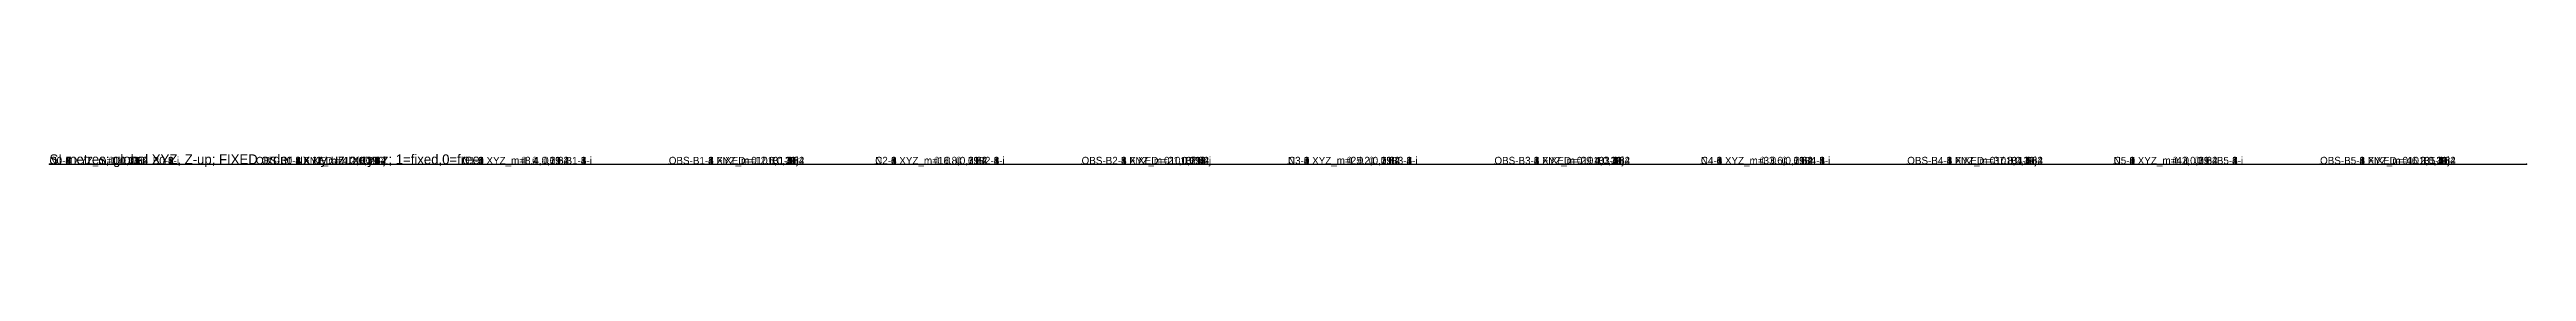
# Model space of a CAD drawing. Header units: metres. Extents: x 0 to 69.5, y -0.1 to 0.2.
# Drawn here: x 0 to 50.4, y -0.1 to 0.2 of the extents above; entities that cross this region are included whole.
import ezdxf

# ---------------------------------------------------------------- set-up
doc = ezdxf.new("R2010")
doc.units = ezdxf.units.M

msp = doc.modelspace()

# ---------------------------------------------------------------- texts
at = {"layer": 'DRAWING_NOTE'}
msp.add_text('SI metres; global XYZ, Z-up; FIXED order ux uy uz rx ry rz; 1=fixed,0=free.', height=0.2, dxfattribs=at).set_placement((0, 0, 22))
at = {"layer": 'MEMBER_ID'}
for s, p in [('C0-1', (0, 0, 1.9)), ('C0-2', (0, 0, 5.7)), ('C0-3', (0, 0, 9.5)), ('C0-4', (0, 0, 13.3)), ('C0-5', (0, 0, 17.1)), ('B0-1-i', (2.1, 0, 3.8)), ('B0-2-i', (2.1, 0, 7.6)), ('B0-3-i', (2.1, 0, 11.4)), ('B0-4-i', (2.1, 0, 15.2)), ('B0-5-i', (2.1, 0, 19)), ('B0-1-j', (6.3, 0, 3.8)), ('B0-2-j', (6.3, 0, 7.6)), ('B0-3-j', (6.3, 0, 11.4)), ('B0-4-j', (6.3, 0, 15.2)), ('B0-5-j', (6.3, 0, 19)), ('C1-1', (8.4, 0, 1.9)), ('C1-2', (8.4, 0, 5.7)), ('C1-3', (8.4, 0, 9.5)), ('C1-4', (8.4, 0, 13.3)), ('C1-5', (8.4, 0, 17.1)), ('B1-1-i', (10.5, 0, 3.8)), ('B1-2-i', (10.5, 0, 7.6)), ('B1-3-i', (10.5, 0, 11.4)), ('B1-4-i', (10.5, 0, 15.2)), ('B1-5-i', (10.5, 0, 19)), ('B1-1-j', (14.7, 0, 3.8)), ('B1-2-j', (14.7, 0, 7.6)), ('B1-3-j', (14.7, 0, 11.4)), ('B1-4-j', (14.7, 0, 15.2)), ('B1-5-j', (14.7, 0, 19)), ('C2-1', (16.8, 0, 1.9)), ('C2-2', (16.8, 0, 5.7)), ('C2-3', (16.8, 0, 9.5)), ('C2-4', (16.8, 0, 13.3)), ('C2-5', (16.8, 0, 17.1)), ('B2-1-i', (18.9, 0, 3.8)), ('B2-2-i', (18.9, 0, 7.6)), ('B2-3-i', (18.9, 0, 11.4)), ('B2-4-i', (18.9, 0, 15.2)), ('B2-5-i', (18.9, 0, 19)), ('B2-1-j', (23.1, 0, 3.8)), ('B2-2-j', (23.1, 0, 7.6)), ('B2-3-j', (23.1, 0, 11.4)), ('B2-4-j', (23.1, 0, 15.2)), ('B2-5-j', (23.1, 0, 19)), ('C3-1', (25.2, 0, 1.9)), ('C3-2', (25.2, 0, 5.7)), ('C3-3', (25.2, 0, 9.5)), ('C3-4', (25.2, 0, 13.3)), ('C3-5', (25.2, 0, 17.1)), ('B3-1-i', (27.3, 0, 3.8)), ('B3-2-i', (27.3, 0, 7.6)), ('B3-3-i', (27.3, 0, 11.4)), ('B3-4-i', (27.3, 0, 15.2)), ('B3-5-i', (27.3, 0, 19)), ('B3-1-j', (31.5, 0, 3.8)), ('B3-2-j', (31.5, 0, 7.6)), ('B3-3-j', (31.5, 0, 11.4)), ('B3-4-j', (31.5, 0, 15.2)), ('B3-5-j', (31.5, 0, 19)), ('C4-1', (33.6, 0, 1.9)), ('C4-2', (33.6, 0, 5.7)), ('C4-3', (33.6, 0, 9.5)), ('C4-4', (33.6, 0, 13.3)), ('C4-5', (33.6, 0, 17.1)), ('B4-1-i', (35.7, 0, 3.8)), ('B4-2-i', (35.7, 0, 7.6)), ('B4-3-i', (35.7, 0, 11.4)), ('B4-4-i', (35.7, 0, 15.2)), ('B4-5-i', (35.7, 0, 19)), ('B4-1-j', (39.9, 0, 3.8)), ('B4-2-j', (39.9, 0, 7.6)), ('B4-3-j', (39.9, 0, 11.4)), ('B4-4-j', (39.9, 0, 15.2)), ('B4-5-j', (39.9, 0, 19)), ('C5-1', (42, 0, 1.9)), ('C5-2', (42, 0, 5.7)), ('C5-3', (42, 0, 9.5)), ('C5-4', (42, 0, 13.3)), ('C5-5', (42, 0, 17.1)), ('B5-1-i', (44.1, 0, 3.8)), ('B5-2-i', (44.1, 0, 7.6)), ('B5-3-i', (44.1, 0, 11.4)), ('B5-4-i', (44.1, 0, 15.2)), ('B5-5-i', (44.1, 0, 19)), ('B5-1-j', (48.3, 0, 3.8)), ('B5-2-j', (48.3, 0, 7.6)), ('B5-3-j', (48.3, 0, 11.4)), ('B5-4-j', (48.3, 0, 15.2)), ('B5-5-j', (48.3, 0, 19))]:
    msp.add_text(s, height=0.15, dxfattribs=at).set_placement(p)
at = {"layer": 'NODE_COORD'}
for s, p in [('N0-0 XYZ_m=0,0,0', (0, 0)), ('N0-1 XYZ_m=0,0,3.8', (0, 0, 3.8)), ('N0-2 XYZ_m=0,0,7.6', (0, 0, 7.6)), ('N0-3 XYZ_m=0,0,11.4', (0, 0, 11.4)), ('N0-4 XYZ_m=0,0,15.2', (0, 0, 15.2)), ('N0-5 XYZ_m=0,0,19', (0, 0, 19)), ('OBS-B0-1 XYZ_m=4.2,0,3.8', (4.2, 0, 3.8)), ('OBS-B0-2 XYZ_m=4.2,0,7.6', (4.2, 0, 7.6)), ('OBS-B0-3 XYZ_m=4.2,0,11.4', (4.2, 0, 11.4)), ('OBS-B0-4 XYZ_m=4.2,0,15.2', (4.2, 0, 15.2)), ('OBS-B0-5 XYZ_m=4.2,0,19', (4.2, 0, 19)), ('N1-0 XYZ_m=8.4,0,0', (8.4, 0)), ('N1-1 XYZ_m=8.4,0,3.8', (8.4, 0, 3.8)), ('N1-2 XYZ_m=8.4,0,7.6', (8.4, 0, 7.6)), ('N1-3 XYZ_m=8.4,0,11.4', (8.4, 0, 11.4)), ('N1-4 XYZ_m=8.4,0,15.2', (8.4, 0, 15.2)), ('N1-5 XYZ_m=8.4,0,19', (8.4, 0, 19)), ('OBS-B1-1 XYZ_m=12.6,0,3.8', (12.6, 0, 3.8)), ('OBS-B1-2 XYZ_m=12.6,0,7.6', (12.6, 0, 7.6)), ('OBS-B1-3 XYZ_m=12.6,0,11.4', (12.6, 0, 11.4)), ('OBS-B1-4 XYZ_m=12.6,0,15.2', (12.6, 0, 15.2)), ('OBS-B1-5 XYZ_m=12.6,0,19', (12.6, 0, 19)), ('N2-0 XYZ_m=16.8,0,0', (16.8, 0)), ('N2-1 XYZ_m=16.8,0,3.8', (16.8, 0, 3.8)), ('N2-2 XYZ_m=16.8,0,7.6', (16.8, 0, 7.6)), ('N2-3 XYZ_m=16.8,0,11.4', (16.8, 0, 11.4)), ('N2-4 XYZ_m=16.8,0,15.2', (16.8, 0, 15.2)), ('N2-5 XYZ_m=16.8,0,19', (16.8, 0, 19)), ('OBS-B2-1 XYZ_m=21,0,3.8', (21, 0, 3.8)), ('OBS-B2-2 XYZ_m=21,0,7.6', (21, 0, 7.6)), ('OBS-B2-3 XYZ_m=21,0,11.4', (21, 0, 11.4)), ('OBS-B2-4 XYZ_m=21,0,15.2', (21, 0, 15.2)), ('OBS-B2-5 XYZ_m=21,0,19', (21, 0, 19)), ('N3-0 XYZ_m=25.2,0,0', (25.2, 0)), ('N3-1 XYZ_m=25.2,0,3.8', (25.2, 0, 3.8)), ('N3-2 XYZ_m=25.2,0,7.6', (25.2, 0, 7.6)), ('N3-3 XYZ_m=25.2,0,11.4', (25.2, 0, 11.4)), ('N3-4 XYZ_m=25.2,0,15.2', (25.2, 0, 15.2)), ('N3-5 XYZ_m=25.2,0,19', (25.2, 0, 19)), ('OBS-B3-1 XYZ_m=29.4,0,3.8', (29.4, 0, 3.8)), ('OBS-B3-2 XYZ_m=29.4,0,7.6', (29.4, 0, 7.6)), ('OBS-B3-3 XYZ_m=29.4,0,11.4', (29.4, 0, 11.4)), ('OBS-B3-4 XYZ_m=29.4,0,15.2', (29.4, 0, 15.2)), ('OBS-B3-5 XYZ_m=29.4,0,19', (29.4, 0, 19)), ('N4-0 XYZ_m=33.6,0,0', (33.6, 0)), ('N4-1 XYZ_m=33.6,0,3.8', (33.6, 0, 3.8)), ('N4-2 XYZ_m=33.6,0,7.6', (33.6, 0, 7.6)), ('N4-3 XYZ_m=33.6,0,11.4', (33.6, 0, 11.4)), ('N4-4 XYZ_m=33.6,0,15.2', (33.6, 0, 15.2)), ('N4-5 XYZ_m=33.6,0,19', (33.6, 0, 19)), ('OBS-B4-1 XYZ_m=37.8,0,3.8', (37.8, 0, 3.8)), ('OBS-B4-2 XYZ_m=37.8,0,7.6', (37.8, 0, 7.6)), ('OBS-B4-3 XYZ_m=37.8,0,11.4', (37.8, 0, 11.4)), ('OBS-B4-4 XYZ_m=37.8,0,15.2', (37.8, 0, 15.2)), ('OBS-B4-5 XYZ_m=37.8,0,19', (37.8, 0, 19)), ('N5-0 XYZ_m=42,0,0', (42, 0)), ('N5-1 XYZ_m=42,0,3.8', (42, 0, 3.8)), ('N5-2 XYZ_m=42,0,7.6', (42, 0, 7.6)), ('N5-3 XYZ_m=42,0,11.4', (42, 0, 11.4)), ('N5-4 XYZ_m=42,0,15.2', (42, 0, 15.2)), ('N5-5 XYZ_m=42,0,19', (42, 0, 19)), ('OBS-B5-1 XYZ_m=46.2,0,3.8', (46.2, 0, 3.8)), ('OBS-B5-2 XYZ_m=46.2,0,7.6', (46.2, 0, 7.6)), ('OBS-B5-3 XYZ_m=46.2,0,11.4', (46.2, 0, 11.4)), ('OBS-B5-4 XYZ_m=46.2,0,15.2', (46.2, 0, 15.2)), ('OBS-B5-5 XYZ_m=46.2,0,19', (46.2, 0, 19))]:
    msp.add_text(s, height=0.15, dxfattribs=at).set_placement(p)
at = {"layer": 'NODE_ID'}
for s, p in [('N0-0', (0, 0)), ('N0-1', (0, 0, 3.8)), ('N0-2', (0, 0, 7.6)), ('N0-3', (0, 0, 11.4)), ('N0-4', (0, 0, 15.2)), ('N0-5', (0, 0, 19)), ('OBS-B0-1', (4.2, 0, 3.8)), ('OBS-B0-2', (4.2, 0, 7.6)), ('OBS-B0-3', (4.2, 0, 11.4)), ('OBS-B0-4', (4.2, 0, 15.2)), ('OBS-B0-5', (4.2, 0, 19)), ('N1-0', (8.4, 0)), ('N1-2', (8.4, 0, 7.6)), ('N1-3', (8.4, 0, 11.4)), ('N1-1', (8.4, 0, 3.8)), ('N1-4', (8.4, 0, 15.2)), ('N1-5', (8.4, 0, 19)), ('OBS-B1-1', (12.6, 0, 3.8)), ('OBS-B1-2', (12.6, 0, 7.6)), ('OBS-B1-3', (12.6, 0, 11.4)), ('OBS-B1-4', (12.6, 0, 15.2)), ('OBS-B1-5', (12.6, 0, 19)), ('N2-0', (16.8, 0)), ('N2-1', (16.8, 0, 3.8)), ('N2-2', (16.8, 0, 7.6)), ('N2-3', (16.8, 0, 11.4)), ('N2-4', (16.8, 0, 15.2)), ('N2-5', (16.8, 0, 19)), ('OBS-B2-1', (21, 0, 3.8)), ('OBS-B2-2', (21, 0, 7.6)), ('OBS-B2-3', (21, 0, 11.4)), ('OBS-B2-4', (21, 0, 15.2)), ('OBS-B2-5', (21, 0, 19)), ('N3-0', (25.2, 0)), ('N3-1', (25.2, 0, 3.8)), ('N3-2', (25.2, 0, 7.6)), ('N3-3', (25.2, 0, 11.4)), ('N3-4', (25.2, 0, 15.2)), ('N3-5', (25.2, 0, 19)), ('OBS-B3-1', (29.4, 0, 3.8)), ('OBS-B3-2', (29.4, 0, 7.6)), ('OBS-B3-3', (29.4, 0, 11.4)), ('OBS-B3-4', (29.4, 0, 15.2)), ('OBS-B3-5', (29.4, 0, 19)), ('N4-0', (33.6, 0)), ('N4-2', (33.6, 0, 7.6)), ('N4-3', (33.6, 0, 11.4)), ('N4-1', (33.6, 0, 3.8)), ('N4-4', (33.6, 0, 15.2)), ('N4-5', (33.6, 0, 19)), ('OBS-B4-1', (37.8, 0, 3.8)), ('OBS-B4-2', (37.8, 0, 7.6)), ('OBS-B4-3', (37.8, 0, 11.4)), ('OBS-B4-4', (37.8, 0, 15.2)), ('OBS-B4-5', (37.8, 0, 19)), ('N5-0', (42, 0)), ('N5-2', (42, 0, 7.6)), ('N5-3', (42, 0, 11.4)), ('N5-1', (42, 0, 3.8)), ('N5-4', (42, 0, 15.2)), ('N5-5', (42, 0, 19)), ('OBS-B5-1', (46.2, 0, 3.8)), ('OBS-B5-2', (46.2, 0, 7.6)), ('OBS-B5-3', (46.2, 0, 11.4)), ('OBS-B5-4', (46.2, 0, 15.2)), ('OBS-B5-5', (46.2, 0, 19))]:
    msp.add_text(s, height=0.15, dxfattribs=at).set_placement(p)
at = {"layer": 'RESTRAINT'}
for s, p in [('N0-0 FIXED=111111', (0, 0)), ('N0-1 FIXED=010101', (0, 0, 3.8)), ('N0-2 FIXED=010101', (0, 0, 7.6)), ('N0-3 FIXED=010101', (0, 0, 11.4)), ('N0-4 FIXED=010101', (0, 0, 15.2)), ('N0-5 FIXED=010101', (0, 0, 19)), ('OBS-B0-1 FIXED=010101', (4.2, 0, 3.8)), ('OBS-B0-2 FIXED=010101', (4.2, 0, 7.6)), ('OBS-B0-3 FIXED=010101', (4.2, 0, 11.4)), ('OBS-B0-4 FIXED=010101', (4.2, 0, 15.2)), ('OBS-B0-5 FIXED=010101', (4.2, 0, 19)), ('N1-0 FIXED=111111', (8.4, 0)), ('N1-1 FIXED=010101', (8.4, 0, 3.8)), ('N1-2 FIXED=010101', (8.4, 0, 7.6)), ('N1-3 FIXED=010101', (8.4, 0, 11.4)), ('N1-4 FIXED=010101', (8.4, 0, 15.2)), ('N1-5 FIXED=010101', (8.4, 0, 19)), ('OBS-B1-1 FIXED=010101', (12.6, 0, 3.8)), ('OBS-B1-2 FIXED=010101', (12.6, 0, 7.6)), ('OBS-B1-3 FIXED=010101', (12.6, 0, 11.4)), ('OBS-B1-4 FIXED=010101', (12.6, 0, 15.2)), ('OBS-B1-5 FIXED=010101', (12.6, 0, 19)), ('N2-0 FIXED=111111', (16.8, 0)), ('N2-1 FIXED=010101', (16.8, 0, 3.8)), ('N2-2 FIXED=010101', (16.8, 0, 7.6)), ('N2-3 FIXED=010101', (16.8, 0, 11.4)), ('N2-4 FIXED=010101', (16.8, 0, 15.2)), ('N2-5 FIXED=010101', (16.8, 0, 19)), ('OBS-B2-1 FIXED=010101', (21, 0, 3.8)), ('OBS-B2-2 FIXED=010101', (21, 0, 7.6)), ('OBS-B2-3 FIXED=010101', (21, 0, 11.4)), ('OBS-B2-4 FIXED=010101', (21, 0, 15.2)), ('OBS-B2-5 FIXED=010101', (21, 0, 19)), ('N3-0 FIXED=111111', (25.2, 0)), ('N3-1 FIXED=010101', (25.2, 0, 3.8)), ('N3-2 FIXED=010101', (25.2, 0, 7.6)), ('N3-3 FIXED=010101', (25.2, 0, 11.4)), ('N3-4 FIXED=010101', (25.2, 0, 15.2)), ('N3-5 FIXED=010101', (25.2, 0, 19)), ('OBS-B3-1 FIXED=010101', (29.4, 0, 3.8)), ('OBS-B3-2 FIXED=010101', (29.4, 0, 7.6)), ('OBS-B3-3 FIXED=010101', (29.4, 0, 11.4)), ('OBS-B3-4 FIXED=010101', (29.4, 0, 15.2)), ('OBS-B3-5 FIXED=010101', (29.4, 0, 19)), ('N4-0 FIXED=111111', (33.6, 0)), ('N4-1 FIXED=010101', (33.6, 0, 3.8)), ('N4-2 FIXED=010101', (33.6, 0, 7.6)), ('N4-3 FIXED=010101', (33.6, 0, 11.4)), ('N4-4 FIXED=010101', (33.6, 0, 15.2)), ('N4-5 FIXED=010101', (33.6, 0, 19)), ('OBS-B4-1 FIXED=010101', (37.8, 0, 3.8)), ('OBS-B4-2 FIXED=010101', (37.8, 0, 7.6)), ('OBS-B4-3 FIXED=010101', (37.8, 0, 11.4)), ('OBS-B4-4 FIXED=010101', (37.8, 0, 15.2)), ('OBS-B4-5 FIXED=010101', (37.8, 0, 19)), ('N5-0 FIXED=111111', (42, 0)), ('N5-1 FIXED=010101', (42, 0, 3.8)), ('N5-2 FIXED=010101', (42, 0, 7.6)), ('N5-3 FIXED=010101', (42, 0, 11.4)), ('N5-4 FIXED=010101', (42, 0, 15.2)), ('N5-5 FIXED=010101', (42, 0, 19)), ('OBS-B5-1 FIXED=010101', (46.2, 0, 3.8)), ('OBS-B5-2 FIXED=010101', (46.2, 0, 7.6)), ('OBS-B5-3 FIXED=010101', (46.2, 0, 11.4)), ('OBS-B5-4 FIXED=010101', (46.2, 0, 15.2)), ('OBS-B5-5 FIXED=010101', (46.2, 0, 19))]:
    msp.add_text(s, height=0.15, dxfattribs=at).set_placement(p)

# ---------------------------------------------------------------- linework, layer by layer
at = {"layer": 'NODE'}
for p in [(0, 0), (0, 0, 3.8), (0, 0, 7.6), (0, 0, 11.4), (0, 0, 15.2), (0, 0, 19), (4.2, 0, 3.8), (4.2, 0, 7.6), (4.2, 0, 11.4), (4.2, 0, 15.2), (4.2, 0, 19), (8.4, 0), (8.4, 0, 3.8), (8.4, 0, 7.6), (8.4, 0, 11.4), (8.4, 0, 15.2), (8.4, 0, 19), (12.6, 0, 3.8), (12.6, 0, 7.6), (12.6, 0, 11.4), (12.6, 0, 15.2), (12.6, 0, 19), (16.8, 0), (16.8, 0, 3.8), (16.8, 0, 7.6), (16.8, 0, 11.4), (16.8, 0, 15.2), (16.8, 0, 19), (21, 0, 3.8), (21, 0, 7.6), (21, 0, 11.4), (21, 0, 15.2), (21, 0, 19), (25.2, 0), (25.2, 0, 3.8), (25.2, 0, 7.6), (25.2, 0, 11.4), (25.2, 0, 15.2), (25.2, 0, 19), (29.4, 0, 3.8), (29.4, 0, 7.6), (29.4, 0, 11.4), (29.4, 0, 15.2), (29.4, 0, 19), (33.6, 0), (33.6, 0, 3.8), (33.6, 0, 7.6), (33.6, 0, 11.4), (33.6, 0, 15.2), (33.6, 0, 19), (37.8, 0, 3.8), (37.8, 0, 7.6), (37.8, 0, 11.4), (37.8, 0, 15.2), (37.8, 0, 19), (42, 0), (42, 0, 3.8), (42, 0, 7.6), (42, 0, 11.4), (42, 0, 15.2), (42, 0, 19), (46.2, 0, 3.8), (46.2, 0, 7.6), (46.2, 0, 11.4), (46.2, 0, 15.2), (46.2, 0, 19), (50.4, 0), (50.4, 0, 3.8), (50.4, 0, 7.6), (50.4, 0, 11.4), (50.4, 0, 15.2), (50.4, 0, 19)]:
    msp.add_point(p, dxfattribs=at)
at = {"layer": 'STRUCT'}
for p, q in [((0, 0), (0, 0, 3.8)), ((0, 0, 3.8), (0, 0, 7.6)), ((0, 0, 7.6), (0, 0, 11.4)), ((0, 0, 11.4), (0, 0, 15.2)), ((0, 0, 15.2), (0, 0, 19)), ((0, 0, 3.8), (4.2, 0, 3.8)), ((0, 0, 7.6), (4.2, 0, 7.6)), ((0, 0, 11.4), (4.2, 0, 11.4)), ((0, 0, 15.2), (4.2, 0, 15.2)), ((0, 0, 19), (4.2, 0, 19)), ((4.2, 0, 3.8), (8.4, 0, 3.8)), ((4.2, 0, 7.6), (8.4, 0, 7.6)), ((4.2, 0, 11.4), (8.4, 0, 11.4)), ((4.2, 0, 15.2), (8.4, 0, 15.2)), ((4.2, 0, 19), (8.4, 0, 19)), ((8.4, 0), (8.4, 0, 3.8)), ((8.4, 0, 3.8), (8.4, 0, 7.6)), ((8.4, 0, 7.6), (8.4, 0, 11.4)), ((8.4, 0, 11.4), (8.4, 0, 15.2)), ((8.4, 0, 15.2), (8.4, 0, 19)), ((8.4, 0, 3.8), (12.6, 0, 3.8)), ((8.4, 0, 7.6), (12.6, 0, 7.6)), ((8.4, 0, 11.4), (12.6, 0, 11.4)), ((8.4, 0, 15.2), (12.6, 0, 15.2)), ((8.4, 0, 19), (12.6, 0, 19)), ((12.6, 0, 3.8), (16.8, 0, 3.8)), ((12.6, 0, 7.6), (16.8, 0, 7.6)), ((12.6, 0, 11.4), (16.8, 0, 11.4)), ((12.6, 0, 15.2), (16.8, 0, 15.2)), ((12.6, 0, 19), (16.8, 0, 19)), ((16.8, 0), (16.8, 0, 3.8)), ((16.8, 0, 3.8), (16.8, 0, 7.6)), ((16.8, 0, 7.6), (16.8, 0, 11.4)), ((16.8, 0, 11.4), (16.8, 0, 15.2)), ((16.8, 0, 15.2), (16.8, 0, 19)), ((16.8, 0, 3.8), (21, 0, 3.8)), ((16.8, 0, 7.6), (21, 0, 7.6)), ((16.8, 0, 11.4), (21, 0, 11.4)), ((16.8, 0, 15.2), (21, 0, 15.2)), ((16.8, 0, 19), (21, 0, 19)), ((21, 0, 3.8), (25.2, 0, 3.8)), ((21, 0, 7.6), (25.2, 0, 7.6)), ((21, 0, 11.4), (25.2, 0, 11.4)), ((21, 0, 15.2), (25.2, 0, 15.2)), ((21, 0, 19), (25.2, 0, 19)), ((25.2, 0), (25.2, 0, 3.8)), ((25.2, 0, 3.8), (25.2, 0, 7.6)), ((25.2, 0, 7.6), (25.2, 0, 11.4)), ((25.2, 0, 11.4), (25.2, 0, 15.2)), ((25.2, 0, 15.2), (25.2, 0, 19)), ((25.2, 0, 3.8), (29.4, 0, 3.8)), ((25.2, 0, 7.6), (29.4, 0, 7.6)), ((25.2, 0, 11.4), (29.4, 0, 11.4)), ((25.2, 0, 15.2), (29.4, 0, 15.2)), ((25.2, 0, 19), (29.4, 0, 19)), ((29.4, 0, 3.8), (33.6, 0, 3.8)), ((29.4, 0, 7.6), (33.6, 0, 7.6)), ((29.4, 0, 11.4), (33.6, 0, 11.4)), ((29.4, 0, 15.2), (33.6, 0, 15.2)), ((29.4, 0, 19), (33.6, 0, 19)), ((33.6, 0), (33.6, 0, 3.8)), ((33.6, 0, 3.8), (33.6, 0, 7.6)), ((33.6, 0, 7.6), (33.6, 0, 11.4)), ((33.6, 0, 11.4), (33.6, 0, 15.2)), ((33.6, 0, 15.2), (33.6, 0, 19)), ((33.6, 0, 3.8), (37.8, 0, 3.8)), ((33.6, 0, 7.6), (37.8, 0, 7.6)), ((33.6, 0, 11.4), (37.8, 0, 11.4)), ((33.6, 0, 15.2), (37.8, 0, 15.2)), ((33.6, 0, 19), (37.8, 0, 19)), ((37.8, 0, 3.8), (42, 0, 3.8)), ((37.8, 0, 7.6), (42, 0, 7.6)), ((37.8, 0, 11.4), (42, 0, 11.4)), ((37.8, 0, 15.2), (42, 0, 15.2)), ((37.8, 0, 19), (42, 0, 19)), ((42, 0), (42, 0, 3.8)), ((42, 0, 3.8), (42, 0, 7.6)), ((42, 0, 7.6), (42, 0, 11.4)), ((42, 0, 11.4), (42, 0, 15.2)), ((42, 0, 15.2), (42, 0, 19)), ((42, 0, 3.8), (46.2, 0, 3.8)), ((42, 0, 7.6), (46.2, 0, 7.6)), ((42, 0, 11.4), (46.2, 0, 11.4)), ((42, 0, 15.2), (46.2, 0, 15.2)), ((42, 0, 19), (46.2, 0, 19)), ((46.2, 0, 3.8), (50.4, 0, 3.8)), ((46.2, 0, 7.6), (50.4, 0, 7.6)), ((46.2, 0, 11.4), (50.4, 0, 11.4)), ((46.2, 0, 15.2), (50.4, 0, 15.2)), ((46.2, 0, 19), (50.4, 0, 19)), ((50.4, 0), (50.4, 0, 3.8)), ((50.4, 0, 3.8), (50.4, 0, 7.6)), ((50.4, 0, 7.6), (50.4, 0, 11.4)), ((50.4, 0, 11.4), (50.4, 0, 15.2)), ((50.4, 0, 15.2), (50.4, 0, 19))]:
    msp.add_line(p, q, dxfattribs=at)

msp.set_redraw_order([(e.dxf.handle, doc.entitydb.next_handle()) for e in msp.query("TEXT MTEXT ATTDEF DIMENSION ARC_DIMENSION")])  # texts and dimensions are drawn at this point

doc.saveas('drawing.dxf')
